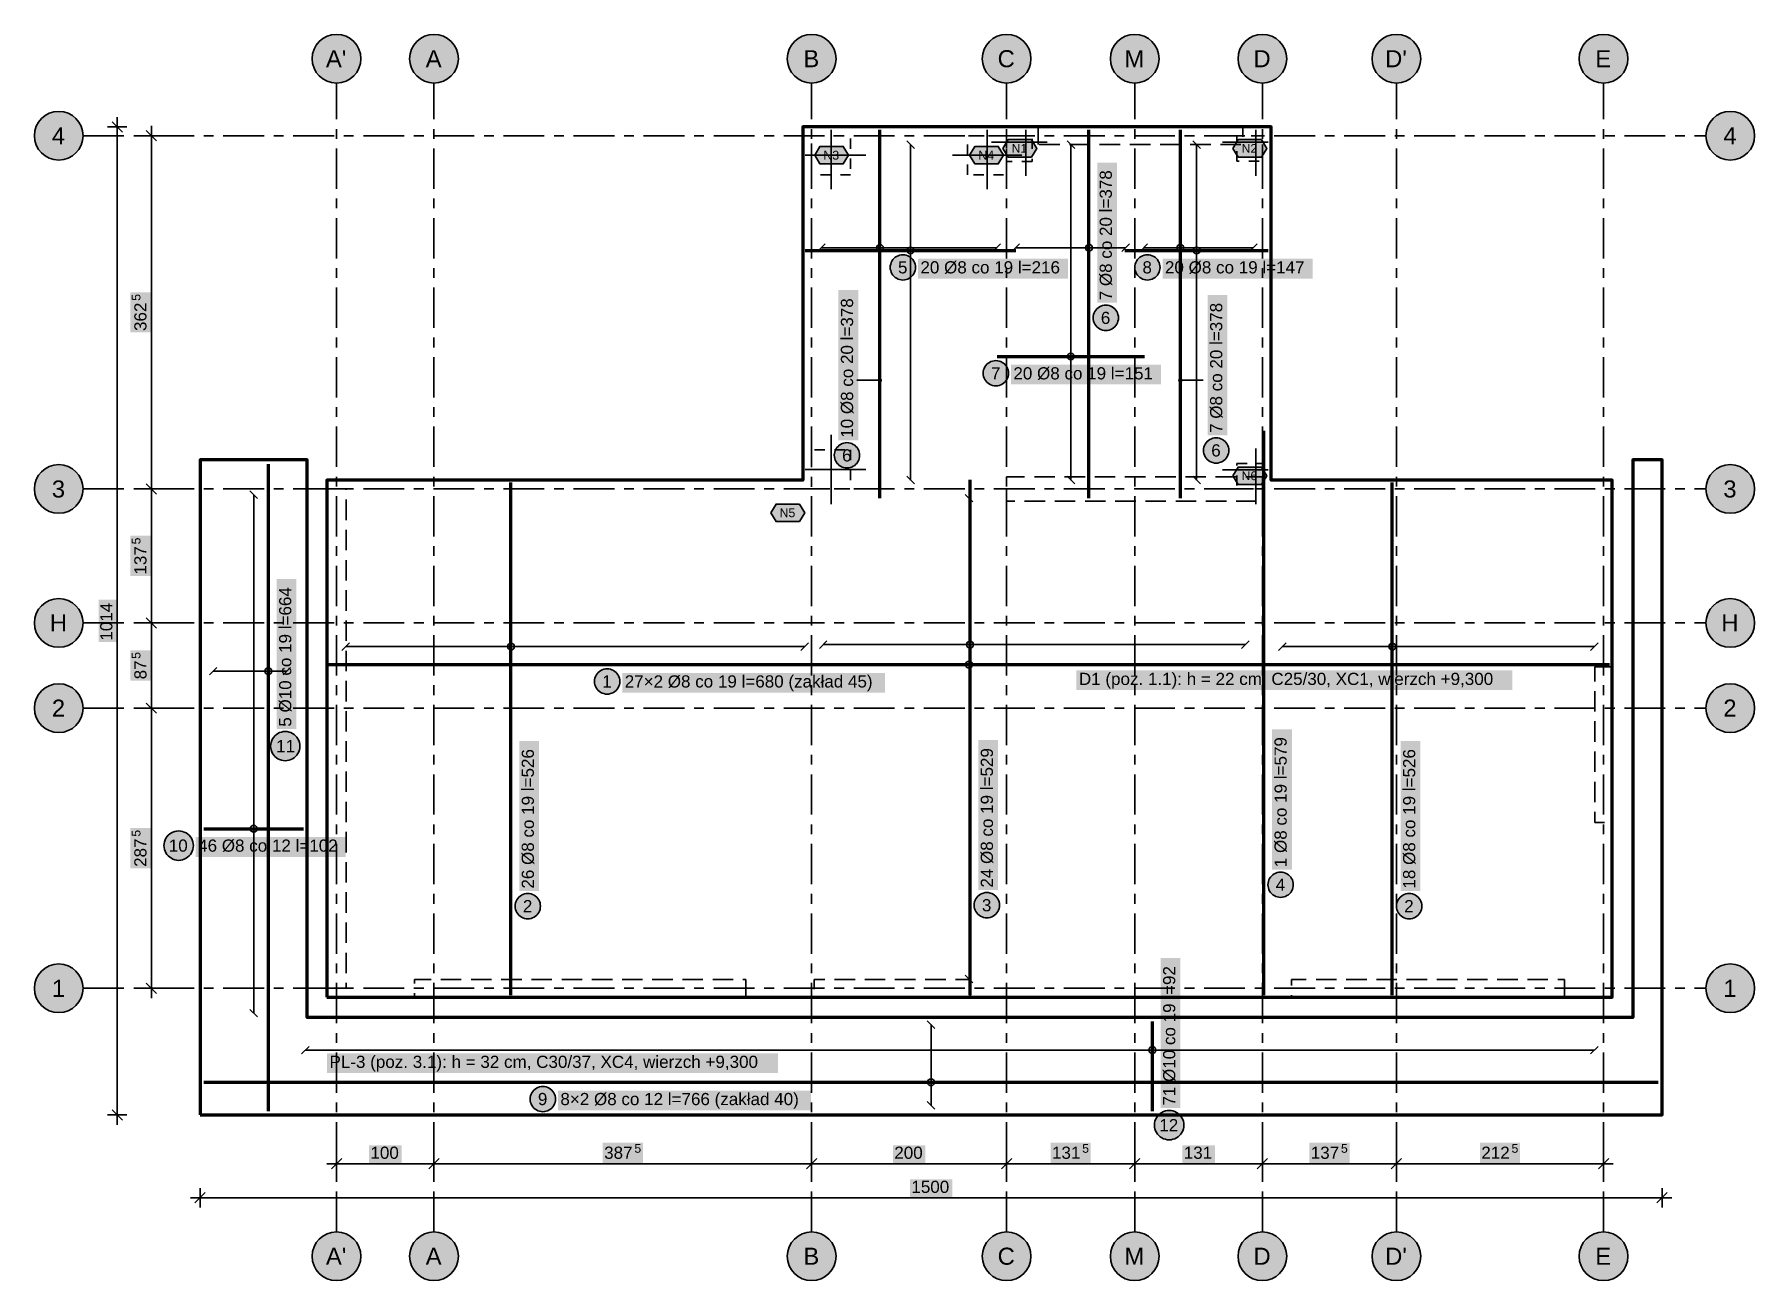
# Model space of a CAD drawing. Header units: metres. Extents: x -4.1 to 13.6, y -3 to 9.8.
import ezdxf

# ---------------------------------------------------------------- set-up
doc = ezdxf.new("R2010")
doc.units = ezdxf.units.M
for name, pattern in [('KRESKOWA', [5.25, 4.2, -1.05]), ('KRESKOWA_DROBNA', [3.15, 2.1, -1.05]), ('PUNKTOWA', [10.5, 8.4, -1.05, 0, -1.05])]:
    doc.linetypes.add(name, pattern=pattern)
for name, color, linetype, lineweight in [('A-MASKA', 7, 'Continuous', 18), ('A-OPISY', 2, 'Continuous', 25), ('K-KONSTR', 7, 'Continuous', 50), ('K-OSIE', 1, 'PUNKTOWA', 25), ('K-WYMIARY', 1, 'Continuous', 25), ('K-ZBROJENIE', 1, 'Continuous', 100), ('K-ZBROJENIE-OPIS', 2, 'Continuous', 25)]:
    doc.layers.add(name, color=color, linetype=linetype, lineweight=lineweight)
doc.styles.add('PL_ARIAL', font='arial.ttf')

msp = doc.modelspace()

# ---------------------------------------------------------------- texts
at = {"layer": 'A-OPISY', "style": 'PL_ARIAL'}
for s, p in [('D1 (poz. 1.1): h = 22 cm, C25/30, XC1, wierzch +9,300', (6.617, 3.113)), ('PL-3 (poz. 3.1): h = 32 cm, C30/37, XC4, wierzch +9,300', (-1.072, -0.817))]:
    msp.add_text(s, height=0.125, dxfattribs=at).set_placement(p)
at = {"layer": 'K-OSIE', "style": 'PL_ARIAL'}
for s, p in [("A'", (-1.109, 9.453)), ('A', (-0.085, 9.453)), ('B', (3.79, 9.453)), ('C', (5.783, 9.453)), ('M', (7.084, 9.453)), ('D', (8.408, 9.453)), ("D'", (9.759, 9.453)), ('E', (11.915, 9.453)), ('4', (-3.921, 8.662)), ('4', (13.229, 8.662)), ('3', (-3.921, 5.037)), ('3', (13.229, 5.037)), ('H', (-3.942, 3.663)), ('H', (13.208, 3.663)), ('2', (-3.921, 2.788)), ('2', (13.229, 2.788)), ('1', (-3.921, -0.088)), ('1', (13.229, -0.088)), ("A'", (-1.109, -2.837)), ('A', (-0.085, -2.837)), ('B', (3.79, -2.837)), ('C', (5.783, -2.837)), ('M', (7.084, -2.837)), ('D', (8.408, -2.837)), ("D'", (9.759, -2.837)), ('E', (11.915, -2.837))]:
    msp.add_text(s, height=0.175, dxfattribs=at).set_placement(p)
at = {"layer": 'K-WYMIARY', "style": 'PL_ARIAL'}
for s, height, p in [('5', 0.09, (-3.012, 7.056)), ('362', 0.125, (-2.95, 6.746)), ('5', 0.09, (-3.012, 4.556)), ('137', 0.125, (-2.95, 4.246)), ('1014', 0.125, (-3.3, 3.568)), ('5', 0.09, (-3.012, 3.381)), ('87', 0.125, (-2.95, 3.171)), ('5', 0.09, (-3.012, 1.556)), ('287', 0.125, (-2.95, 1.246))]:
    msp.add_text(s, height=height, rotation=90, dxfattribs=at).set_placement(p)
for s, height, p in [('100', 0.125, (-0.652, -1.75)), ('387', 0.125, (1.746, -1.75)), ('5', 0.09, (2.056, -1.688)), ('200', 0.125, (4.723, -1.75)), ('131', 0.125, (6.341, -1.75)), ('5', 0.09, (6.651, -1.688)), ('131', 0.125, (7.693, -1.75)), ('137', 0.125, (8.996, -1.75)), ('5', 0.09, (9.306, -1.688)), ('212', 0.125, (10.746, -1.75)), ('5', 0.09, (11.056, -1.688)), ('1500', 0.125, (4.898, -2.1))]:
    msp.add_text(s, height=height, dxfattribs=at).set_placement(p)
at = {"layer": 'K-ZBROJENIE-OPIS', "style": 'PL_ARIAL'}
for s, height, p in [('N1', 0.09, (5.926, 8.575)), ('N2', 0.09, (8.286, 8.575)), ('N3', 0.09, (3.996, 8.505)), ('N4', 0.09, (5.586, 8.505)), ('5', 0.125, (4.761, 7.337)), ('20 Ø8 co 19 l=216', 0.125, (4.991, 7.337)), ('8', 0.125, (7.269, 7.337)), ('20 Ø8 co 19 l=147', 0.125, (7.5, 7.337)), ('6', 0.125, (6.842, 6.818)), ('7', 0.125, (5.715, 6.249)), ('20 Ø8 co 19 l=151', 0.125, (5.945, 6.249)), ('6', 0.125, (4.187, 5.407)), ('6', 0.125, (7.975, 5.458)), ('N6', 0.09, (8.286, 5.215)), ('N5', 0.09, (3.546, 4.835)), ('1', 0.125, (1.726, 3.087)), ('27×2 Ø8 co 19 l=680 (zakład 45)', 0.125, (1.957, 3.087)), ('11', 0.125, (-1.62, 2.423)), ('10', 0.125, (-2.721, 1.402)), ('46 Ø8 co 12 l=102', 0.125, (-2.42, 1.402)), ('4', 0.125, (8.636, 1.001)), ('2', 0.125, (0.912, 0.781)), ('3', 0.125, (5.622, 0.79)), ('2', 0.125, (9.955, 0.781)), ('9', 0.125, (1.066, -1.199)), ('8×2 Ø8 co 12 l=766 (zakład 40)', 0.125, (1.297, -1.199)), ('12', 0.125, (7.442, -1.467))]:
    msp.add_text(s, height=height, dxfattribs=at).set_placement(p)
for s, p in [('7 Ø8 co 20 l=378', (6.955, 7.061)), ('10 Ø8 co 20 l=378', (4.3, 5.65)), ('7 Ø8 co 20 l=378', (8.088, 5.7)), ('5 Ø10 co 19 l=664', (-1.464, 2.685)), ('1 Ø8 co 19 l=579', (8.749, 1.243)), ('26 Ø8 co 19 l=526', (1.025, 1.023)), ('24 Ø8 co 19 l=529', (5.735, 1.033)), ('18 Ø8 co 19 l=526', (10.068, 1.023)), ('71 Ø10 co 19 l=92', (7.606, -1.204))]:
    msp.add_text(s, height=0.125, rotation=90, dxfattribs=at).set_placement(p)

# ---------------------------------------------------------------- hatches: boundary and pattern name
at = {"layer": 'A-MASKA', "true_color": 0xffffff}
for points in [[(7.008, 7.036), (7.008, 8.475), (6.805, 8.475), (6.805, 7.036)], [(4.966, 7.284), (6.506, 7.284), (6.506, 7.487), (4.966, 7.487)], [(7.475, 7.284), (9.015, 7.284), (9.015, 7.487), (7.475, 7.487)], [(-2.907, 6.731), (-2.907, 7.144), (-3.117, 7.144), (-3.117, 6.731)], [(4.353, 5.625), (4.353, 7.165), (4.15, 7.165), (4.15, 5.625)], [(8.14, 5.675), (8.14, 7.114), (7.938, 7.114), (7.938, 5.675)], [(5.92, 6.197), (7.46, 6.197), (7.46, 6.399), (5.92, 6.399)], [(-2.907, 4.231), (-2.907, 4.644), (-3.117, 4.644), (-3.117, 4.231)], [(-1.411, 2.66), (-1.411, 4.2), (-1.614, 4.2), (-1.614, 2.66)], [(-3.257, 3.553), (-3.257, 3.987), (-3.44, 3.987), (-3.44, 3.553)], [(-2.907, 3.156), (-2.907, 3.469), (-3.117, 3.469), (-3.117, 3.156)], [(1.932, 3.034), (4.628, 3.034), (4.628, 3.237), (1.932, 3.237)], [(6.592, 3.06), (11.065, 3.06), (11.065, 3.263), (6.592, 3.263)], [(8.802, 1.218), (8.802, 2.657), (8.599, 2.657), (8.599, 1.218)], [(1.077, 0.998), (1.077, 2.538), (0.875, 2.538), (0.875, 0.998)], [(5.788, 1.008), (5.788, 2.548), (5.585, 2.548), (5.585, 1.008)], [(10.121, 0.998), (10.121, 2.538), (9.918, 2.538), (9.918, 0.998)], [(-2.907, 1.231), (-2.907, 1.644), (-3.117, 1.644), (-3.117, 1.231)], [(-2.445, 1.349), (-0.905, 1.349), (-0.905, 1.552), (-2.445, 1.552)], [(7.658, -1.229), (7.658, 0.311), (7.456, 0.311), (7.456, -1.229)], [(-1.097, -0.87), (3.528, -0.87), (3.528, -0.667), (-1.097, -0.667)], [(1.272, -1.252), (3.867, -1.252), (3.867, -1.049), (1.272, -1.049)], [(1.731, -1.792), (2.144, -1.792), (2.144, -1.583), (1.731, -1.583)], [(6.326, -1.792), (6.739, -1.792), (6.739, -1.583), (6.326, -1.583)], [(8.981, -1.792), (9.394, -1.792), (9.394, -1.583), (8.981, -1.583)], [(10.731, -1.792), (11.144, -1.792), (11.144, -1.583), (10.731, -1.583)], [(-0.667, -1.792), (-0.333, -1.792), (-0.333, -1.61), (-0.667, -1.61)], [(4.708, -1.792), (5.042, -1.792), (5.042, -1.61), (4.708, -1.61)], [(7.678, -1.792), (8.012, -1.792), (8.012, -1.61), (7.678, -1.61)], [(4.883, -2.143), (5.317, -2.143), (5.317, -1.96), (4.883, -1.96)]]:
    msp.add_hatch(color=7, dxfattribs=at).paths.add_polyline_path(points)
at = {"layer": 'K-OSIE', "true_color": 0xffffff}
for points in [[(-0.75, 9.54), (-0.752, 9.573), (-0.759, 9.605), (-0.769, 9.636), (-0.783, 9.665), (-0.802, 9.692), (-0.823, 9.717), (-0.848, 9.738), (-0.875, 9.757), (-0.904, 9.771), (-0.935, 9.781), (-0.967, 9.788), (-1, 9.79), (-1.033, 9.788), (-1.065, 9.781), (-1.096, 9.771), (-1.125, 9.757), (-1.152, 9.738), (-1.177, 9.717), (-1.198, 9.692), (-1.217, 9.665), (-1.231, 9.636), (-1.241, 9.605), (-1.248, 9.573), (-1.25, 9.54), (-1.248, 9.507), (-1.241, 9.475), (-1.231, 9.444), (-1.217, 9.415), (-1.198, 9.388), (-1.177, 9.363), (-1.152, 9.342), (-1.125, 9.323), (-1.096, 9.309), (-1.065, 9.299), (-1.033, 9.292), (-1, 9.29), (-0.967, 9.292), (-0.935, 9.299), (-0.904, 9.309), (-0.875, 9.323), (-0.848, 9.342), (-0.823, 9.363), (-0.802, 9.388), (-0.783, 9.415), (-0.769, 9.444), (-0.759, 9.475), (-0.752, 9.507)], [(0.25, 9.54), (0.248, 9.573), (0.241, 9.605), (0.231, 9.636), (0.217, 9.665), (0.198, 9.692), (0.177, 9.717), (0.152, 9.738), (0.125, 9.757), (0.096, 9.771), (0.065, 9.781), (0.033, 9.788), (0, 9.79), (-0.033, 9.788), (-0.065, 9.781), (-0.096, 9.771), (-0.125, 9.757), (-0.152, 9.738), (-0.177, 9.717), (-0.198, 9.692), (-0.217, 9.665), (-0.231, 9.636), (-0.241, 9.605), (-0.248, 9.573), (-0.25, 9.54), (-0.248, 9.507), (-0.241, 9.475), (-0.231, 9.444), (-0.217, 9.415), (-0.198, 9.388), (-0.177, 9.363), (-0.152, 9.342), (-0.125, 9.323), (-0.096, 9.309), (-0.065, 9.299), (-0.033, 9.292), (0, 9.29), (0.033, 9.292), (0.065, 9.299), (0.096, 9.309), (0.125, 9.323), (0.152, 9.342), (0.177, 9.363), (0.198, 9.388), (0.217, 9.415), (0.231, 9.444), (0.241, 9.475), (0.248, 9.507)], [(4.125, 9.54), (4.123, 9.573), (4.116, 9.605), (4.106, 9.636), (4.092, 9.665), (4.073, 9.692), (4.052, 9.717), (4.027, 9.738), (4, 9.757), (3.971, 9.771), (3.94, 9.781), (3.908, 9.788), (3.875, 9.79), (3.842, 9.788), (3.81, 9.781), (3.779, 9.771), (3.75, 9.757), (3.723, 9.738), (3.698, 9.717), (3.677, 9.692), (3.658, 9.665), (3.644, 9.636), (3.634, 9.605), (3.627, 9.573), (3.625, 9.54), (3.627, 9.507), (3.634, 9.475), (3.644, 9.444), (3.658, 9.415), (3.677, 9.388), (3.698, 9.363), (3.723, 9.342), (3.75, 9.323), (3.779, 9.309), (3.81, 9.299), (3.842, 9.292), (3.875, 9.29), (3.908, 9.292), (3.94, 9.299), (3.971, 9.309), (4, 9.323), (4.027, 9.342), (4.052, 9.363), (4.073, 9.388), (4.092, 9.415), (4.106, 9.444), (4.116, 9.475), (4.123, 9.507)], [(6.125, 9.54), (6.123, 9.573), (6.116, 9.605), (6.106, 9.636), (6.092, 9.665), (6.073, 9.692), (6.052, 9.717), (6.027, 9.738), (6, 9.757), (5.971, 9.771), (5.94, 9.781), (5.908, 9.788), (5.875, 9.79), (5.842, 9.788), (5.81, 9.781), (5.779, 9.771), (5.75, 9.757), (5.723, 9.738), (5.698, 9.717), (5.677, 9.692), (5.658, 9.665), (5.644, 9.636), (5.634, 9.605), (5.627, 9.573), (5.625, 9.54), (5.627, 9.507), (5.634, 9.475), (5.644, 9.444), (5.658, 9.415), (5.677, 9.388), (5.698, 9.363), (5.723, 9.342), (5.75, 9.323), (5.779, 9.309), (5.81, 9.299), (5.842, 9.292), (5.875, 9.29), (5.908, 9.292), (5.94, 9.299), (5.971, 9.309), (6, 9.323), (6.027, 9.342), (6.052, 9.363), (6.073, 9.388), (6.092, 9.415), (6.106, 9.444), (6.116, 9.475), (6.123, 9.507)], [(7.44, 9.54), (7.438, 9.573), (7.431, 9.605), (7.421, 9.636), (7.407, 9.665), (7.388, 9.692), (7.367, 9.717), (7.342, 9.738), (7.315, 9.757), (7.286, 9.771), (7.255, 9.781), (7.223, 9.788), (7.19, 9.79), (7.157, 9.788), (7.125, 9.781), (7.094, 9.771), (7.065, 9.757), (7.038, 9.738), (7.013, 9.717), (6.992, 9.692), (6.973, 9.665), (6.959, 9.636), (6.949, 9.605), (6.942, 9.573), (6.94, 9.54), (6.942, 9.507), (6.949, 9.475), (6.959, 9.444), (6.973, 9.415), (6.992, 9.388), (7.013, 9.363), (7.038, 9.342), (7.065, 9.323), (7.094, 9.309), (7.125, 9.299), (7.157, 9.292), (7.19, 9.29), (7.223, 9.292), (7.255, 9.299), (7.286, 9.309), (7.315, 9.323), (7.342, 9.342), (7.367, 9.363), (7.388, 9.388), (7.407, 9.415), (7.421, 9.444), (7.431, 9.475), (7.438, 9.507)], [(8.75, 9.54), (8.748, 9.573), (8.741, 9.605), (8.731, 9.636), (8.717, 9.665), (8.698, 9.692), (8.677, 9.717), (8.652, 9.738), (8.625, 9.757), (8.596, 9.771), (8.565, 9.781), (8.533, 9.788), (8.5, 9.79), (8.467, 9.788), (8.435, 9.781), (8.404, 9.771), (8.375, 9.757), (8.348, 9.738), (8.323, 9.717), (8.302, 9.692), (8.283, 9.665), (8.269, 9.636), (8.259, 9.605), (8.252, 9.573), (8.25, 9.54), (8.252, 9.507), (8.259, 9.475), (8.269, 9.444), (8.283, 9.415), (8.302, 9.388), (8.323, 9.363), (8.348, 9.342), (8.375, 9.323), (8.404, 9.309), (8.435, 9.299), (8.467, 9.292), (8.5, 9.29), (8.533, 9.292), (8.565, 9.299), (8.596, 9.309), (8.625, 9.323), (8.652, 9.342), (8.677, 9.363), (8.698, 9.388), (8.717, 9.415), (8.731, 9.444), (8.741, 9.475), (8.748, 9.507)], [(10.125, 9.54), (10.123, 9.573), (10.116, 9.605), (10.106, 9.636), (10.092, 9.665), (10.073, 9.692), (10.052, 9.717), (10.027, 9.738), (10, 9.757), (9.971, 9.771), (9.94, 9.781), (9.908, 9.788), (9.875, 9.79), (9.842, 9.788), (9.81, 9.781), (9.779, 9.771), (9.75, 9.757), (9.723, 9.738), (9.698, 9.717), (9.677, 9.692), (9.658, 9.665), (9.644, 9.636), (9.634, 9.605), (9.627, 9.573), (9.625, 9.54), (9.627, 9.507), (9.634, 9.475), (9.644, 9.444), (9.658, 9.415), (9.677, 9.388), (9.698, 9.363), (9.723, 9.342), (9.75, 9.323), (9.779, 9.309), (9.81, 9.299), (9.842, 9.292), (9.875, 9.29), (9.908, 9.292), (9.94, 9.299), (9.971, 9.309), (10, 9.323), (10.027, 9.342), (10.052, 9.363), (10.073, 9.388), (10.092, 9.415), (10.106, 9.444), (10.116, 9.475), (10.123, 9.507)], [(12.25, 9.54), (12.248, 9.573), (12.241, 9.605), (12.231, 9.636), (12.217, 9.665), (12.198, 9.692), (12.177, 9.717), (12.152, 9.738), (12.125, 9.757), (12.096, 9.771), (12.065, 9.781), (12.033, 9.788), (12, 9.79), (11.967, 9.788), (11.935, 9.781), (11.904, 9.771), (11.875, 9.757), (11.848, 9.738), (11.823, 9.717), (11.802, 9.692), (11.783, 9.665), (11.769, 9.636), (11.759, 9.605), (11.752, 9.573), (11.75, 9.54), (11.752, 9.507), (11.759, 9.475), (11.769, 9.444), (11.783, 9.415), (11.802, 9.388), (11.823, 9.363), (11.848, 9.342), (11.875, 9.323), (11.904, 9.309), (11.935, 9.299), (11.967, 9.292), (12, 9.29), (12.033, 9.292), (12.065, 9.299), (12.096, 9.309), (12.125, 9.323), (12.152, 9.342), (12.177, 9.363), (12.198, 9.388), (12.217, 9.415), (12.231, 9.444), (12.241, 9.475), (12.248, 9.507)], [(-3.6, 8.75), (-3.602, 8.783), (-3.609, 8.815), (-3.619, 8.846), (-3.633, 8.875), (-3.652, 8.902), (-3.673, 8.927), (-3.698, 8.948), (-3.725, 8.967), (-3.754, 8.981), (-3.785, 8.991), (-3.817, 8.998), (-3.85, 9), (-3.883, 8.998), (-3.915, 8.991), (-3.946, 8.981), (-3.975, 8.967), (-4.002, 8.948), (-4.027, 8.927), (-4.048, 8.902), (-4.067, 8.875), (-4.081, 8.846), (-4.091, 8.815), (-4.098, 8.783), (-4.1, 8.75), (-4.098, 8.717), (-4.091, 8.685), (-4.081, 8.654), (-4.067, 8.625), (-4.048, 8.598), (-4.027, 8.573), (-4.002, 8.552), (-3.975, 8.533), (-3.946, 8.519), (-3.915, 8.509), (-3.883, 8.502), (-3.85, 8.5), (-3.817, 8.502), (-3.785, 8.509), (-3.754, 8.519), (-3.725, 8.533), (-3.698, 8.552), (-3.673, 8.573), (-3.652, 8.598), (-3.633, 8.625), (-3.619, 8.654), (-3.609, 8.685), (-3.602, 8.717)], [(13.55, 8.75), (13.548, 8.783), (13.541, 8.815), (13.531, 8.846), (13.517, 8.875), (13.498, 8.902), (13.477, 8.927), (13.452, 8.948), (13.425, 8.967), (13.396, 8.981), (13.365, 8.991), (13.333, 8.998), (13.3, 9), (13.267, 8.998), (13.235, 8.991), (13.204, 8.981), (13.175, 8.967), (13.148, 8.948), (13.123, 8.927), (13.102, 8.902), (13.083, 8.875), (13.069, 8.846), (13.059, 8.815), (13.052, 8.783), (13.05, 8.75), (13.052, 8.717), (13.059, 8.685), (13.069, 8.654), (13.083, 8.625), (13.102, 8.598), (13.123, 8.573), (13.148, 8.552), (13.175, 8.533), (13.204, 8.519), (13.235, 8.509), (13.267, 8.502), (13.3, 8.5), (13.333, 8.502), (13.365, 8.509), (13.396, 8.519), (13.425, 8.533), (13.452, 8.552), (13.477, 8.573), (13.498, 8.598), (13.517, 8.625), (13.531, 8.654), (13.541, 8.685), (13.548, 8.717)], [(-3.6, 5.125), (-3.602, 5.158), (-3.609, 5.19), (-3.619, 5.221), (-3.633, 5.25), (-3.652, 5.277), (-3.673, 5.302), (-3.698, 5.323), (-3.725, 5.342), (-3.754, 5.356), (-3.785, 5.366), (-3.817, 5.373), (-3.85, 5.375), (-3.883, 5.373), (-3.915, 5.366), (-3.946, 5.356), (-3.975, 5.342), (-4.002, 5.323), (-4.027, 5.302), (-4.048, 5.277), (-4.067, 5.25), (-4.081, 5.221), (-4.091, 5.19), (-4.098, 5.158), (-4.1, 5.125), (-4.098, 5.092), (-4.091, 5.06), (-4.081, 5.029), (-4.067, 5), (-4.048, 4.973), (-4.027, 4.948), (-4.002, 4.927), (-3.975, 4.908), (-3.946, 4.894), (-3.915, 4.884), (-3.883, 4.877), (-3.85, 4.875), (-3.817, 4.877), (-3.785, 4.884), (-3.754, 4.894), (-3.725, 4.908), (-3.698, 4.927), (-3.673, 4.948), (-3.652, 4.973), (-3.633, 5), (-3.619, 5.029), (-3.609, 5.06), (-3.602, 5.092)], [(13.55, 5.125), (13.548, 5.158), (13.541, 5.19), (13.531, 5.221), (13.517, 5.25), (13.498, 5.277), (13.477, 5.302), (13.452, 5.323), (13.425, 5.342), (13.396, 5.356), (13.365, 5.366), (13.333, 5.373), (13.3, 5.375), (13.267, 5.373), (13.235, 5.366), (13.204, 5.356), (13.175, 5.342), (13.148, 5.323), (13.123, 5.302), (13.102, 5.277), (13.083, 5.25), (13.069, 5.221), (13.059, 5.19), (13.052, 5.158), (13.05, 5.125), (13.052, 5.092), (13.059, 5.06), (13.069, 5.029), (13.083, 5), (13.102, 4.973), (13.123, 4.948), (13.148, 4.927), (13.175, 4.908), (13.204, 4.894), (13.235, 4.884), (13.267, 4.877), (13.3, 4.875), (13.333, 4.877), (13.365, 4.884), (13.396, 4.894), (13.425, 4.908), (13.452, 4.927), (13.477, 4.948), (13.498, 4.973), (13.517, 5), (13.531, 5.029), (13.541, 5.06), (13.548, 5.092)], [(-3.6, 3.75), (-3.602, 3.783), (-3.609, 3.815), (-3.619, 3.846), (-3.633, 3.875), (-3.652, 3.902), (-3.673, 3.927), (-3.698, 3.948), (-3.725, 3.967), (-3.754, 3.981), (-3.785, 3.991), (-3.817, 3.998), (-3.85, 4), (-3.883, 3.998), (-3.915, 3.991), (-3.946, 3.981), (-3.975, 3.967), (-4.002, 3.948), (-4.027, 3.927), (-4.048, 3.902), (-4.067, 3.875), (-4.081, 3.846), (-4.091, 3.815), (-4.098, 3.783), (-4.1, 3.75), (-4.098, 3.717), (-4.091, 3.685), (-4.081, 3.654), (-4.067, 3.625), (-4.048, 3.598), (-4.027, 3.573), (-4.002, 3.552), (-3.975, 3.533), (-3.946, 3.519), (-3.915, 3.509), (-3.883, 3.502), (-3.85, 3.5), (-3.817, 3.502), (-3.785, 3.509), (-3.754, 3.519), (-3.725, 3.533), (-3.698, 3.552), (-3.673, 3.573), (-3.652, 3.598), (-3.633, 3.625), (-3.619, 3.654), (-3.609, 3.685), (-3.602, 3.717)], [(13.55, 3.75), (13.548, 3.783), (13.541, 3.815), (13.531, 3.846), (13.517, 3.875), (13.498, 3.902), (13.477, 3.927), (13.452, 3.948), (13.425, 3.967), (13.396, 3.981), (13.365, 3.991), (13.333, 3.998), (13.3, 4), (13.267, 3.998), (13.235, 3.991), (13.204, 3.981), (13.175, 3.967), (13.148, 3.948), (13.123, 3.927), (13.102, 3.902), (13.083, 3.875), (13.069, 3.846), (13.059, 3.815), (13.052, 3.783), (13.05, 3.75), (13.052, 3.717), (13.059, 3.685), (13.069, 3.654), (13.083, 3.625), (13.102, 3.598), (13.123, 3.573), (13.148, 3.552), (13.175, 3.533), (13.204, 3.519), (13.235, 3.509), (13.267, 3.502), (13.3, 3.5), (13.333, 3.502), (13.365, 3.509), (13.396, 3.519), (13.425, 3.533), (13.452, 3.552), (13.477, 3.573), (13.498, 3.598), (13.517, 3.625), (13.531, 3.654), (13.541, 3.685), (13.548, 3.717)], [(-3.6, 2.875), (-3.602, 2.908), (-3.609, 2.94), (-3.619, 2.971), (-3.633, 3), (-3.652, 3.027), (-3.673, 3.052), (-3.698, 3.073), (-3.725, 3.092), (-3.754, 3.106), (-3.785, 3.116), (-3.817, 3.123), (-3.85, 3.125), (-3.883, 3.123), (-3.915, 3.116), (-3.946, 3.106), (-3.975, 3.092), (-4.002, 3.073), (-4.027, 3.052), (-4.048, 3.027), (-4.067, 3), (-4.081, 2.971), (-4.091, 2.94), (-4.098, 2.908), (-4.1, 2.875), (-4.098, 2.842), (-4.091, 2.81), (-4.081, 2.779), (-4.067, 2.75), (-4.048, 2.723), (-4.027, 2.698), (-4.002, 2.677), (-3.975, 2.658), (-3.946, 2.644), (-3.915, 2.634), (-3.883, 2.627), (-3.85, 2.625), (-3.817, 2.627), (-3.785, 2.634), (-3.754, 2.644), (-3.725, 2.658), (-3.698, 2.677), (-3.673, 2.698), (-3.652, 2.723), (-3.633, 2.75), (-3.619, 2.779), (-3.609, 2.81), (-3.602, 2.842)], [(13.55, 2.875), (13.548, 2.908), (13.541, 2.94), (13.531, 2.971), (13.517, 3), (13.498, 3.027), (13.477, 3.052), (13.452, 3.073), (13.425, 3.092), (13.396, 3.106), (13.365, 3.116), (13.333, 3.123), (13.3, 3.125), (13.267, 3.123), (13.235, 3.116), (13.204, 3.106), (13.175, 3.092), (13.148, 3.073), (13.123, 3.052), (13.102, 3.027), (13.083, 3), (13.069, 2.971), (13.059, 2.94), (13.052, 2.908), (13.05, 2.875), (13.052, 2.842), (13.059, 2.81), (13.069, 2.779), (13.083, 2.75), (13.102, 2.723), (13.123, 2.698), (13.148, 2.677), (13.175, 2.658), (13.204, 2.644), (13.235, 2.634), (13.267, 2.627), (13.3, 2.625), (13.333, 2.627), (13.365, 2.634), (13.396, 2.644), (13.425, 2.658), (13.452, 2.677), (13.477, 2.698), (13.498, 2.723), (13.517, 2.75), (13.531, 2.779), (13.541, 2.81), (13.548, 2.842)], [(-3.6, 0), (-3.602, 0.033), (-3.609, 0.065), (-3.619, 0.096), (-3.633, 0.125), (-3.652, 0.152), (-3.673, 0.177), (-3.698, 0.198), (-3.725, 0.217), (-3.754, 0.231), (-3.785, 0.241), (-3.817, 0.248), (-3.85, 0.25), (-3.883, 0.248), (-3.915, 0.241), (-3.946, 0.231), (-3.975, 0.217), (-4.002, 0.198), (-4.027, 0.177), (-4.048, 0.152), (-4.067, 0.125), (-4.081, 0.096), (-4.091, 0.065), (-4.098, 0.033), (-4.1, 0), (-4.098, -0.033), (-4.091, -0.065), (-4.081, -0.096), (-4.067, -0.125), (-4.048, -0.152), (-4.027, -0.177), (-4.002, -0.198), (-3.975, -0.217), (-3.946, -0.231), (-3.915, -0.241), (-3.883, -0.248), (-3.85, -0.25), (-3.817, -0.248), (-3.785, -0.241), (-3.754, -0.231), (-3.725, -0.217), (-3.698, -0.198), (-3.673, -0.177), (-3.652, -0.152), (-3.633, -0.125), (-3.619, -0.096), (-3.609, -0.065), (-3.602, -0.033)], [(13.55, 0), (13.548, 0.033), (13.541, 0.065), (13.531, 0.096), (13.517, 0.125), (13.498, 0.152), (13.477, 0.177), (13.452, 0.198), (13.425, 0.217), (13.396, 0.231), (13.365, 0.241), (13.333, 0.248), (13.3, 0.25), (13.267, 0.248), (13.235, 0.241), (13.204, 0.231), (13.175, 0.217), (13.148, 0.198), (13.123, 0.177), (13.102, 0.152), (13.083, 0.125), (13.069, 0.096), (13.059, 0.065), (13.052, 0.033), (13.05, 0), (13.052, -0.033), (13.059, -0.065), (13.069, -0.096), (13.083, -0.125), (13.102, -0.152), (13.123, -0.177), (13.148, -0.198), (13.175, -0.217), (13.204, -0.231), (13.235, -0.241), (13.267, -0.248), (13.3, -0.25), (13.333, -0.248), (13.365, -0.241), (13.396, -0.231), (13.425, -0.217), (13.452, -0.198), (13.477, -0.177), (13.498, -0.152), (13.517, -0.125), (13.531, -0.096), (13.541, -0.065), (13.548, -0.033)], [(-0.75, -2.75), (-0.752, -2.717), (-0.759, -2.685), (-0.769, -2.654), (-0.783, -2.625), (-0.802, -2.598), (-0.823, -2.573), (-0.848, -2.552), (-0.875, -2.533), (-0.904, -2.519), (-0.935, -2.509), (-0.967, -2.502), (-1, -2.5), (-1.033, -2.502), (-1.065, -2.509), (-1.096, -2.519), (-1.125, -2.533), (-1.152, -2.552), (-1.177, -2.573), (-1.198, -2.598), (-1.217, -2.625), (-1.231, -2.654), (-1.241, -2.685), (-1.248, -2.717), (-1.25, -2.75), (-1.248, -2.783), (-1.241, -2.815), (-1.231, -2.846), (-1.217, -2.875), (-1.198, -2.902), (-1.177, -2.927), (-1.152, -2.948), (-1.125, -2.967), (-1.096, -2.981), (-1.065, -2.991), (-1.033, -2.998), (-1, -3), (-0.967, -2.998), (-0.935, -2.991), (-0.904, -2.981), (-0.875, -2.967), (-0.848, -2.948), (-0.823, -2.927), (-0.802, -2.902), (-0.783, -2.875), (-0.769, -2.846), (-0.759, -2.815), (-0.752, -2.783)], [(0.25, -2.75), (0.248, -2.717), (0.241, -2.685), (0.231, -2.654), (0.217, -2.625), (0.198, -2.598), (0.177, -2.573), (0.152, -2.552), (0.125, -2.533), (0.096, -2.519), (0.065, -2.509), (0.033, -2.502), (0, -2.5), (-0.033, -2.502), (-0.065, -2.509), (-0.096, -2.519), (-0.125, -2.533), (-0.152, -2.552), (-0.177, -2.573), (-0.198, -2.598), (-0.217, -2.625), (-0.231, -2.654), (-0.241, -2.685), (-0.248, -2.717), (-0.25, -2.75), (-0.248, -2.783), (-0.241, -2.815), (-0.231, -2.846), (-0.217, -2.875), (-0.198, -2.902), (-0.177, -2.927), (-0.152, -2.948), (-0.125, -2.967), (-0.096, -2.981), (-0.065, -2.991), (-0.033, -2.998), (0, -3), (0.033, -2.998), (0.065, -2.991), (0.096, -2.981), (0.125, -2.967), (0.152, -2.948), (0.177, -2.927), (0.198, -2.902), (0.217, -2.875), (0.231, -2.846), (0.241, -2.815), (0.248, -2.783)], [(4.125, -2.75), (4.123, -2.717), (4.116, -2.685), (4.106, -2.654), (4.092, -2.625), (4.073, -2.598), (4.052, -2.573), (4.027, -2.552), (4, -2.533), (3.971, -2.519), (3.94, -2.509), (3.908, -2.502), (3.875, -2.5), (3.842, -2.502), (3.81, -2.509), (3.779, -2.519), (3.75, -2.533), (3.723, -2.552), (3.698, -2.573), (3.677, -2.598), (3.658, -2.625), (3.644, -2.654), (3.634, -2.685), (3.627, -2.717), (3.625, -2.75), (3.627, -2.783), (3.634, -2.815), (3.644, -2.846), (3.658, -2.875), (3.677, -2.902), (3.698, -2.927), (3.723, -2.948), (3.75, -2.967), (3.779, -2.981), (3.81, -2.991), (3.842, -2.998), (3.875, -3), (3.908, -2.998), (3.94, -2.991), (3.971, -2.981), (4, -2.967), (4.027, -2.948), (4.052, -2.927), (4.073, -2.902), (4.092, -2.875), (4.106, -2.846), (4.116, -2.815), (4.123, -2.783)], [(6.125, -2.75), (6.123, -2.717), (6.116, -2.685), (6.106, -2.654), (6.092, -2.625), (6.073, -2.598), (6.052, -2.573), (6.027, -2.552), (6, -2.533), (5.971, -2.519), (5.94, -2.509), (5.908, -2.502), (5.875, -2.5), (5.842, -2.502), (5.81, -2.509), (5.779, -2.519), (5.75, -2.533), (5.723, -2.552), (5.698, -2.573), (5.677, -2.598), (5.658, -2.625), (5.644, -2.654), (5.634, -2.685), (5.627, -2.717), (5.625, -2.75), (5.627, -2.783), (5.634, -2.815), (5.644, -2.846), (5.658, -2.875), (5.677, -2.902), (5.698, -2.927), (5.723, -2.948), (5.75, -2.967), (5.779, -2.981), (5.81, -2.991), (5.842, -2.998), (5.875, -3), (5.908, -2.998), (5.94, -2.991), (5.971, -2.981), (6, -2.967), (6.027, -2.948), (6.052, -2.927), (6.073, -2.902), (6.092, -2.875), (6.106, -2.846), (6.116, -2.815), (6.123, -2.783)], [(7.44, -2.75), (7.438, -2.717), (7.431, -2.685), (7.421, -2.654), (7.407, -2.625), (7.388, -2.598), (7.367, -2.573), (7.342, -2.552), (7.315, -2.533), (7.286, -2.519), (7.255, -2.509), (7.223, -2.502), (7.19, -2.5), (7.157, -2.502), (7.125, -2.509), (7.094, -2.519), (7.065, -2.533), (7.038, -2.552), (7.013, -2.573), (6.992, -2.598), (6.973, -2.625), (6.959, -2.654), (6.949, -2.685), (6.942, -2.717), (6.94, -2.75), (6.942, -2.783), (6.949, -2.815), (6.959, -2.846), (6.973, -2.875), (6.992, -2.902), (7.013, -2.927), (7.038, -2.948), (7.065, -2.967), (7.094, -2.981), (7.125, -2.991), (7.157, -2.998), (7.19, -3), (7.223, -2.998), (7.255, -2.991), (7.286, -2.981), (7.315, -2.967), (7.342, -2.948), (7.367, -2.927), (7.388, -2.902), (7.407, -2.875), (7.421, -2.846), (7.431, -2.815), (7.438, -2.783)], [(8.75, -2.75), (8.748, -2.717), (8.741, -2.685), (8.731, -2.654), (8.717, -2.625), (8.698, -2.598), (8.677, -2.573), (8.652, -2.552), (8.625, -2.533), (8.596, -2.519), (8.565, -2.509), (8.533, -2.502), (8.5, -2.5), (8.467, -2.502), (8.435, -2.509), (8.404, -2.519), (8.375, -2.533), (8.348, -2.552), (8.323, -2.573), (8.302, -2.598), (8.283, -2.625), (8.269, -2.654), (8.259, -2.685), (8.252, -2.717), (8.25, -2.75), (8.252, -2.783), (8.259, -2.815), (8.269, -2.846), (8.283, -2.875), (8.302, -2.902), (8.323, -2.927), (8.348, -2.948), (8.375, -2.967), (8.404, -2.981), (8.435, -2.991), (8.467, -2.998), (8.5, -3), (8.533, -2.998), (8.565, -2.991), (8.596, -2.981), (8.625, -2.967), (8.652, -2.948), (8.677, -2.927), (8.698, -2.902), (8.717, -2.875), (8.731, -2.846), (8.741, -2.815), (8.748, -2.783)], [(10.125, -2.75), (10.123, -2.717), (10.116, -2.685), (10.106, -2.654), (10.092, -2.625), (10.073, -2.598), (10.052, -2.573), (10.027, -2.552), (10, -2.533), (9.971, -2.519), (9.94, -2.509), (9.908, -2.502), (9.875, -2.5), (9.842, -2.502), (9.81, -2.509), (9.779, -2.519), (9.75, -2.533), (9.723, -2.552), (9.698, -2.573), (9.677, -2.598), (9.658, -2.625), (9.644, -2.654), (9.634, -2.685), (9.627, -2.717), (9.625, -2.75), (9.627, -2.783), (9.634, -2.815), (9.644, -2.846), (9.658, -2.875), (9.677, -2.902), (9.698, -2.927), (9.723, -2.948), (9.75, -2.967), (9.779, -2.981), (9.81, -2.991), (9.842, -2.998), (9.875, -3), (9.908, -2.998), (9.94, -2.991), (9.971, -2.981), (10, -2.967), (10.027, -2.948), (10.052, -2.927), (10.073, -2.902), (10.092, -2.875), (10.106, -2.846), (10.116, -2.815), (10.123, -2.783)], [(12.25, -2.75), (12.248, -2.717), (12.241, -2.685), (12.231, -2.654), (12.217, -2.625), (12.198, -2.598), (12.177, -2.573), (12.152, -2.552), (12.125, -2.533), (12.096, -2.519), (12.065, -2.509), (12.033, -2.502), (12, -2.5), (11.967, -2.502), (11.935, -2.509), (11.904, -2.519), (11.875, -2.533), (11.848, -2.552), (11.823, -2.573), (11.802, -2.598), (11.783, -2.625), (11.769, -2.654), (11.759, -2.685), (11.752, -2.717), (11.75, -2.75), (11.752, -2.783), (11.759, -2.815), (11.769, -2.846), (11.783, -2.875), (11.802, -2.902), (11.823, -2.927), (11.848, -2.948), (11.875, -2.967), (11.904, -2.981), (11.935, -2.991), (11.967, -2.998), (12, -3), (12.033, -2.998), (12.065, -2.991), (12.096, -2.981), (12.125, -2.967), (12.152, -2.948), (12.177, -2.927), (12.198, -2.902), (12.217, -2.875), (12.231, -2.846), (12.241, -2.815), (12.248, -2.783)]]:
    msp.add_hatch(color=7, dxfattribs=at).paths.add_polyline_path(points)
at = {"layer": 'K-ZBROJENIE-OPIS', "true_color": 0xffffff}
for points in [[(5.836, 8.62), (5.89, 8.71), (6.13, 8.71), (6.184, 8.62), (6.13, 8.53), (5.89, 8.53)], [(8.196, 8.62), (8.25, 8.71), (8.49, 8.71), (8.544, 8.62), (8.49, 8.53), (8.25, 8.53)], [(3.906, 8.55), (3.96, 8.64), (4.2, 8.64), (4.254, 8.55), (4.2, 8.46), (3.96, 8.46)], [(5.496, 8.55), (5.55, 8.64), (5.79, 8.64), (5.844, 8.55), (5.79, 8.46), (5.55, 8.46)], [(4.941, 7.399), (4.94, 7.416), (4.937, 7.433), (4.931, 7.449), (4.924, 7.464), (4.914, 7.479), (4.903, 7.491), (4.89, 7.503), (4.876, 7.512), (4.861, 7.519), (4.845, 7.525), (4.828, 7.528), (4.811, 7.529), (4.794, 7.528), (4.778, 7.525), (4.761, 7.519), (4.746, 7.512), (4.732, 7.503), (4.719, 7.491), (4.708, 7.479), (4.699, 7.464), (4.691, 7.449), (4.686, 7.433), (4.682, 7.416), (4.681, 7.399), (4.682, 7.382), (4.686, 7.366), (4.691, 7.35), (4.699, 7.334), (4.708, 7.32), (4.719, 7.307), (4.732, 7.296), (4.746, 7.287), (4.761, 7.279), (4.778, 7.274), (4.794, 7.27), (4.811, 7.269), (4.828, 7.27), (4.845, 7.274), (4.861, 7.279), (4.876, 7.287), (4.89, 7.296), (4.903, 7.307), (4.914, 7.32), (4.924, 7.334), (4.931, 7.35), (4.937, 7.366), (4.94, 7.382)], [(7.45, 7.399), (7.449, 7.416), (7.445, 7.433), (7.44, 7.449), (7.432, 7.464), (7.423, 7.479), (7.412, 7.491), (7.399, 7.503), (7.385, 7.512), (7.369, 7.519), (7.353, 7.525), (7.337, 7.528), (7.32, 7.529), (7.303, 7.528), (7.286, 7.525), (7.27, 7.519), (7.255, 7.512), (7.241, 7.503), (7.228, 7.491), (7.217, 7.479), (7.207, 7.464), (7.2, 7.449), (7.194, 7.433), (7.191, 7.416), (7.19, 7.399), (7.191, 7.382), (7.194, 7.366), (7.2, 7.35), (7.207, 7.334), (7.217, 7.32), (7.228, 7.307), (7.241, 7.296), (7.255, 7.287), (7.27, 7.279), (7.286, 7.274), (7.303, 7.27), (7.32, 7.269), (7.337, 7.27), (7.353, 7.274), (7.369, 7.279), (7.385, 7.287), (7.399, 7.296), (7.412, 7.307), (7.423, 7.32), (7.432, 7.334), (7.44, 7.35), (7.445, 7.366), (7.449, 7.382)], [(7.023, 6.881), (7.022, 6.898), (7.018, 6.915), (7.013, 6.931), (7.005, 6.946), (6.996, 6.96), (6.985, 6.973), (6.972, 6.984), (6.958, 6.994), (6.943, 7.001), (6.927, 7.007), (6.91, 7.01), (6.893, 7.011), (6.876, 7.01), (6.859, 7.007), (6.843, 7.001), (6.828, 6.994), (6.814, 6.984), (6.801, 6.973), (6.79, 6.96), (6.78, 6.946), (6.773, 6.931), (6.767, 6.915), (6.764, 6.898), (6.763, 6.881), (6.764, 6.864), (6.767, 6.847), (6.773, 6.831), (6.78, 6.816), (6.79, 6.802), (6.801, 6.789), (6.814, 6.778), (6.828, 6.768), (6.843, 6.761), (6.859, 6.755), (6.876, 6.752), (6.893, 6.751), (6.91, 6.752), (6.927, 6.755), (6.943, 6.761), (6.958, 6.768), (6.972, 6.778), (6.985, 6.789), (6.996, 6.802), (7.005, 6.816), (7.013, 6.831), (7.018, 6.847), (7.022, 6.864)], [(5.895, 6.312), (5.894, 6.329), (5.891, 6.346), (5.885, 6.362), (5.878, 6.377), (5.868, 6.391), (5.857, 6.404), (5.844, 6.415), (5.83, 6.424), (5.815, 6.432), (5.799, 6.437), (5.782, 6.441), (5.765, 6.442), (5.748, 6.441), (5.731, 6.437), (5.715, 6.432), (5.7, 6.424), (5.686, 6.415), (5.673, 6.404), (5.662, 6.391), (5.652, 6.377), (5.645, 6.362), (5.639, 6.346), (5.636, 6.329), (5.635, 6.312), (5.636, 6.295), (5.639, 6.278), (5.645, 6.262), (5.652, 6.247), (5.662, 6.233), (5.673, 6.22), (5.686, 6.209), (5.7, 6.199), (5.715, 6.192), (5.731, 6.186), (5.748, 6.183), (5.765, 6.182), (5.782, 6.183), (5.799, 6.186), (5.815, 6.192), (5.83, 6.199), (5.844, 6.209), (5.857, 6.22), (5.868, 6.233), (5.878, 6.247), (5.885, 6.262), (5.891, 6.278), (5.894, 6.295)], [(8.155, 5.52), (8.154, 5.537), (8.151, 5.554), (8.145, 5.57), (8.138, 5.585), (8.128, 5.599), (8.117, 5.612), (8.104, 5.623), (8.09, 5.633), (8.075, 5.64), (8.059, 5.646), (8.042, 5.649), (8.025, 5.65), (8.008, 5.649), (7.992, 5.646), (7.976, 5.64), (7.96, 5.633), (7.946, 5.623), (7.933, 5.612), (7.922, 5.599), (7.913, 5.585), (7.905, 5.57), (7.9, 5.554), (7.896, 5.537), (7.895, 5.52), (7.896, 5.503), (7.9, 5.487), (7.905, 5.47), (7.913, 5.455), (7.922, 5.441), (7.933, 5.428), (7.946, 5.417), (7.96, 5.408), (7.976, 5.4), (7.992, 5.395), (8.008, 5.391), (8.025, 5.39), (8.042, 5.391), (8.059, 5.395), (8.075, 5.4), (8.09, 5.408), (8.104, 5.417), (8.117, 5.428), (8.128, 5.441), (8.138, 5.455), (8.145, 5.47), (8.151, 5.487), (8.154, 5.503)], [(4.367, 5.47), (4.366, 5.487), (4.363, 5.503), (4.358, 5.519), (4.35, 5.535), (4.341, 5.549), (4.329, 5.562), (4.317, 5.573), (4.302, 5.582), (4.287, 5.59), (4.271, 5.595), (4.254, 5.599), (4.237, 5.6), (4.221, 5.599), (4.204, 5.595), (4.188, 5.59), (4.172, 5.582), (4.158, 5.573), (4.146, 5.562), (4.134, 5.549), (4.125, 5.535), (4.117, 5.519), (4.112, 5.503), (4.109, 5.487), (4.107, 5.47), (4.109, 5.453), (4.112, 5.436), (4.117, 5.42), (4.125, 5.405), (4.134, 5.391), (4.146, 5.378), (4.158, 5.367), (4.172, 5.357), (4.188, 5.35), (4.204, 5.344), (4.221, 5.341), (4.237, 5.34), (4.254, 5.341), (4.271, 5.344), (4.287, 5.35), (4.302, 5.357), (4.317, 5.367), (4.329, 5.378), (4.341, 5.391), (4.35, 5.405), (4.358, 5.42), (4.363, 5.436), (4.366, 5.453)], [(8.196, 5.26), (8.25, 5.35), (8.49, 5.35), (8.544, 5.26), (8.49, 5.17), (8.25, 5.17)], [(3.456, 4.88), (3.51, 4.97), (3.75, 4.97), (3.804, 4.88), (3.75, 4.79), (3.51, 4.79)], [(1.907, 3.149), (1.906, 3.166), (1.902, 3.183), (1.897, 3.199), (1.889, 3.214), (1.88, 3.228), (1.869, 3.241), (1.856, 3.252), (1.842, 3.262), (1.826, 3.269), (1.81, 3.275), (1.794, 3.278), (1.777, 3.279), (1.76, 3.278), (1.743, 3.275), (1.727, 3.269), (1.712, 3.262), (1.698, 3.252), (1.685, 3.241), (1.674, 3.228), (1.664, 3.214), (1.657, 3.199), (1.651, 3.183), (1.648, 3.166), (1.647, 3.149), (1.648, 3.132), (1.651, 3.116), (1.657, 3.1), (1.664, 3.084), (1.674, 3.07), (1.685, 3.057), (1.698, 3.046), (1.712, 3.037), (1.727, 3.029), (1.743, 3.024), (1.76, 3.02), (1.777, 3.019), (1.794, 3.02), (1.81, 3.024), (1.826, 3.029), (1.842, 3.037), (1.856, 3.046), (1.869, 3.057), (1.88, 3.07), (1.889, 3.084), (1.897, 3.1), (1.902, 3.116), (1.906, 3.132)], [(-1.376, 2.485), (-1.377, 2.505), (-1.381, 2.524), (-1.388, 2.543), (-1.396, 2.56), (-1.407, 2.577), (-1.42, 2.591), (-1.435, 2.604), (-1.451, 2.615), (-1.469, 2.624), (-1.487, 2.63), (-1.507, 2.634), (-1.526, 2.635), (-1.546, 2.634), (-1.565, 2.63), (-1.584, 2.624), (-1.601, 2.615), (-1.617, 2.604), (-1.632, 2.591), (-1.645, 2.577), (-1.656, 2.56), (-1.665, 2.543), (-1.671, 2.524), (-1.675, 2.505), (-1.676, 2.485), (-1.675, 2.466), (-1.671, 2.446), (-1.665, 2.428), (-1.656, 2.41), (-1.645, 2.394), (-1.632, 2.379), (-1.617, 2.366), (-1.601, 2.355), (-1.584, 2.347), (-1.565, 2.34), (-1.546, 2.337), (-1.526, 2.335), (-1.507, 2.337), (-1.487, 2.34), (-1.469, 2.347), (-1.451, 2.355), (-1.435, 2.366), (-1.42, 2.379), (-1.407, 2.394), (-1.396, 2.41), (-1.388, 2.428), (-1.381, 2.446), (-1.377, 2.466)], [(-2.469, 1.464), (-2.47, 1.484), (-2.474, 1.503), (-2.48, 1.522), (-2.489, 1.54), (-2.5, 1.556), (-2.513, 1.571), (-2.528, 1.584), (-2.544, 1.595), (-2.562, 1.604), (-2.581, 1.61), (-2.6, 1.614), (-2.62, 1.615), (-2.64, 1.614), (-2.659, 1.61), (-2.678, 1.604), (-2.695, 1.595), (-2.712, 1.584), (-2.727, 1.571), (-2.74, 1.556), (-2.751, 1.54), (-2.76, 1.522), (-2.766, 1.503), (-2.77, 1.484), (-2.771, 1.464), (-2.77, 1.445), (-2.766, 1.425), (-2.76, 1.407), (-2.751, 1.389), (-2.74, 1.372), (-2.727, 1.358), (-2.712, 1.345), (-2.695, 1.334), (-2.678, 1.325), (-2.659, 1.319), (-2.64, 1.315), (-2.62, 1.313), (-2.6, 1.315), (-2.581, 1.319), (-2.562, 1.325), (-2.544, 1.334), (-2.528, 1.345), (-2.513, 1.358), (-2.5, 1.372), (-2.489, 1.389), (-2.48, 1.407), (-2.474, 1.425), (-2.47, 1.445)], [(8.817, 1.063), (8.816, 1.08), (8.813, 1.097), (8.807, 1.113), (8.8, 1.128), (8.79, 1.142), (8.779, 1.155), (8.766, 1.166), (8.752, 1.176), (8.737, 1.183), (8.721, 1.189), (8.704, 1.192), (8.687, 1.193), (8.67, 1.192), (8.653, 1.189), (8.637, 1.183), (8.622, 1.176), (8.608, 1.166), (8.595, 1.155), (8.584, 1.142), (8.574, 1.128), (8.567, 1.113), (8.561, 1.097), (8.558, 1.08), (8.557, 1.063), (8.558, 1.046), (8.561, 1.03), (8.567, 1.014), (8.574, 0.998), (8.584, 0.984), (8.595, 0.971), (8.608, 0.96), (8.622, 0.951), (8.637, 0.943), (8.653, 0.938), (8.67, 0.934), (8.687, 0.933), (8.704, 0.934), (8.721, 0.938), (8.737, 0.943), (8.752, 0.951), (8.766, 0.96), (8.779, 0.971), (8.79, 0.984), (8.8, 0.998), (8.807, 1.014), (8.813, 1.03), (8.816, 1.046)], [(1.092, 0.843), (1.091, 0.86), (1.088, 0.877), (1.082, 0.893), (1.075, 0.908), (1.065, 0.922), (1.054, 0.935), (1.041, 0.946), (1.027, 0.956), (1.012, 0.963), (0.996, 0.969), (0.979, 0.972), (0.962, 0.973), (0.945, 0.972), (0.929, 0.969), (0.913, 0.963), (0.897, 0.956), (0.883, 0.946), (0.87, 0.935), (0.859, 0.922), (0.85, 0.908), (0.842, 0.893), (0.837, 0.877), (0.833, 0.86), (0.832, 0.843), (0.833, 0.826), (0.837, 0.81), (0.842, 0.793), (0.85, 0.778), (0.859, 0.764), (0.87, 0.751), (0.883, 0.74), (0.897, 0.731), (0.913, 0.723), (0.929, 0.718), (0.945, 0.714), (0.962, 0.713), (0.979, 0.714), (0.996, 0.718), (1.012, 0.723), (1.027, 0.731), (1.041, 0.74), (1.054, 0.751), (1.065, 0.764), (1.075, 0.778), (1.082, 0.793), (1.088, 0.81), (1.091, 0.826)], [(5.803, 0.853), (5.801, 0.87), (5.798, 0.886), (5.793, 0.903), (5.785, 0.918), (5.776, 0.932), (5.764, 0.945), (5.752, 0.956), (5.737, 0.965), (5.722, 0.973), (5.706, 0.978), (5.689, 0.982), (5.673, 0.983), (5.656, 0.982), (5.639, 0.978), (5.623, 0.973), (5.607, 0.965), (5.593, 0.956), (5.581, 0.945), (5.569, 0.932), (5.56, 0.918), (5.552, 0.903), (5.547, 0.886), (5.544, 0.87), (5.543, 0.853), (5.544, 0.836), (5.547, 0.819), (5.552, 0.803), (5.56, 0.788), (5.569, 0.774), (5.581, 0.761), (5.593, 0.75), (5.607, 0.74), (5.623, 0.733), (5.639, 0.727), (5.656, 0.724), (5.673, 0.723), (5.689, 0.724), (5.706, 0.727), (5.722, 0.733), (5.737, 0.74), (5.752, 0.75), (5.764, 0.761), (5.776, 0.774), (5.785, 0.788), (5.793, 0.803), (5.798, 0.819), (5.801, 0.836)], [(10.136, 0.843), (10.135, 0.86), (10.131, 0.877), (10.126, 0.893), (10.118, 0.908), (10.109, 0.922), (10.098, 0.935), (10.085, 0.946), (10.071, 0.956), (10.056, 0.963), (10.039, 0.969), (10.023, 0.972), (10.006, 0.973), (9.989, 0.972), (9.972, 0.969), (9.956, 0.963), (9.941, 0.956), (9.927, 0.946), (9.914, 0.935), (9.903, 0.922), (9.893, 0.908), (9.886, 0.893), (9.88, 0.877), (9.877, 0.86), (9.876, 0.843), (9.877, 0.826), (9.88, 0.81), (9.886, 0.793), (9.893, 0.778), (9.903, 0.764), (9.914, 0.751), (9.927, 0.74), (9.941, 0.731), (9.956, 0.723), (9.972, 0.718), (9.989, 0.714), (10.006, 0.713), (10.023, 0.714), (10.039, 0.718), (10.056, 0.723), (10.071, 0.731), (10.085, 0.74), (10.098, 0.751), (10.109, 0.764), (10.118, 0.778), (10.126, 0.793), (10.131, 0.81), (10.135, 0.826)], [(1.247, -1.137), (1.246, -1.12), (1.242, -1.103), (1.237, -1.087), (1.229, -1.072), (1.22, -1.058), (1.209, -1.045), (1.196, -1.034), (1.182, -1.024), (1.167, -1.017), (1.15, -1.011), (1.134, -1.008), (1.117, -1.007), (1.1, -1.008), (1.083, -1.011), (1.067, -1.017), (1.052, -1.024), (1.038, -1.034), (1.025, -1.045), (1.014, -1.058), (1.004, -1.072), (0.997, -1.087), (0.991, -1.103), (0.988, -1.12), (0.987, -1.137), (0.988, -1.154), (0.991, -1.171), (0.997, -1.187), (1.004, -1.202), (1.014, -1.216), (1.025, -1.229), (1.038, -1.24), (1.052, -1.249), (1.067, -1.257), (1.083, -1.262), (1.1, -1.266), (1.117, -1.267), (1.134, -1.266), (1.15, -1.262), (1.167, -1.257), (1.182, -1.249), (1.196, -1.24), (1.209, -1.229), (1.22, -1.216), (1.229, -1.202), (1.237, -1.187), (1.242, -1.171), (1.246, -1.154)], [(7.694, -1.404), (7.693, -1.385), (7.689, -1.365), (7.683, -1.347), (7.674, -1.329), (7.663, -1.312), (7.65, -1.298), (7.635, -1.285), (7.619, -1.274), (7.601, -1.265), (7.582, -1.258), (7.563, -1.255), (7.543, -1.253), (7.524, -1.255), (7.504, -1.258), (7.485, -1.265), (7.468, -1.274), (7.451, -1.285), (7.436, -1.298), (7.423, -1.312), (7.412, -1.329), (7.404, -1.347), (7.397, -1.365), (7.394, -1.385), (7.392, -1.404), (7.394, -1.424), (7.397, -1.443), (7.404, -1.462), (7.412, -1.48), (7.423, -1.496), (7.436, -1.511), (7.451, -1.524), (7.468, -1.535), (7.485, -1.544), (7.504, -1.55), (7.524, -1.554), (7.543, -1.555), (7.563, -1.554), (7.582, -1.55), (7.601, -1.544), (7.619, -1.535), (7.635, -1.524), (7.65, -1.511), (7.663, -1.496), (7.674, -1.48), (7.683, -1.462), (7.689, -1.443), (7.693, -1.424)]]:
    msp.add_hatch(color=7, dxfattribs=at).paths.add_polyline_path(points)
at = {"layer": 'K-ZBROJENIE-OPIS', "true_color": 0x000000}
for points in [[(4.598, 6.24), (4.597, 6.245), (4.594, 6.251), (4.591, 6.256), (4.586, 6.259), (4.581, 6.261), (4.575, 6.262), (4.569, 6.261), (4.564, 6.259), (4.559, 6.256), (4.556, 6.251), (4.553, 6.245), (4.553, 6.24), (4.553, 6.234), (4.556, 6.228), (4.559, 6.224), (4.564, 6.22), (4.569, 6.218), (4.575, 6.217), (4.581, 6.218), (4.586, 6.22), (4.591, 6.224), (4.594, 6.228), (4.597, 6.234)], [(7.68, 6.24), (7.68, 6.245), (7.677, 6.251), (7.674, 6.256), (7.669, 6.259), (7.664, 6.261), (7.658, 6.262), (7.652, 6.261), (7.647, 6.259), (7.642, 6.256), (7.638, 6.251), (7.636, 6.245), (7.635, 6.24), (7.636, 6.234), (7.638, 6.228), (7.642, 6.224), (7.647, 6.22), (7.652, 6.218), (7.658, 6.217), (7.664, 6.218), (7.669, 6.22), (7.674, 6.224), (7.677, 6.228), (7.68, 6.234)]]:
    msp.add_hatch(color=7, dxfattribs=at).paths.add_polyline_path(points)

# ---------------------------------------------------------------- linework, layer by layer
at = {"layer": 'K-KONSTR', "lineweight": 70, "ltscale": 0.05}
for points in [[(-1.1, -0.09), (12.09, -0.09), (12.09, 5.215), (8.59, 5.215), (8.59, 8.84), (3.785, 8.84), (3.785, 5.215), (-1.1, 5.215)], [(-2.4, -1.3), (12.6, -1.3), (12.6, 5.425), (12.3, 5.425), (12.3, -0.3), (-1.3, -0.3), (-1.3, 5.425), (-2.4, 5.425)]]:
    msp.add_lwpolyline(points, close=True, dxfattribs=at)
at = {"layer": 'K-KONSTR', "linetype": 'KRESKOWA', "lineweight": 35, "ltscale": 0.05, "flags": 128}
for points in [[(6.2, 8.66), (6.2, 8.84), (8.3, 8.84), (8.3, 8.66)], [(-1.1, 5.125), (-0.9, 5.125), (-0.9, 0), (-1.1, 0)], [(8.5, 5.25), (8.5, 5), (5.875, 5), (5.875, 5.25)], [(11.91, 3.3), (12.09, 3.3), (12.09, 1.7), (11.91, 1.7)], [(3.2, 0.09), (3.2, -0.09), (-0.2, -0.09), (-0.2, 0.09)], [(5.5, 0.09), (5.5, -0.09), (3.9, -0.09), (3.9, 0.09)], [(11.6, 0.09), (11.6, -0.09), (8.8, -0.09), (8.8, 0.09)]]:
    msp.add_lwpolyline(points, close=True, dxfattribs=at)
at = {"layer": 'K-OSIE', "linetype": 'PUNKTOWA', "lineweight": 35, "ltscale": 0.049248, "flags": 128}
for points in [[(-1, -2.5), (-1, 9.29)], [(0, -2.5), (0, 9.29)], [(3.875, -2.5), (3.875, 9.29)], [(5.875, -2.5), (5.875, 9.29)], [(7.19, -2.5), (7.19, 9.29)], [(8.5, -2.5), (8.5, 9.29)], [(9.875, -2.5), (9.875, 9.29)], [(12, -2.5), (12, 9.29)]]:
    msp.add_lwpolyline(points, dxfattribs=at)
at = {"layer": 'K-OSIE', "linetype": 'PUNKTOWA', "lineweight": 35, "ltscale": 0.049865, "flags": 128}
for points in [[(-3.6, 8.75), (13.05, 8.75)], [(-3.6, 5.125), (13.05, 5.125)], [(-3.6, 3.75), (13.05, 3.75)], [(-3.6, 2.875), (13.05, 2.875)], [(-3.6, 0), (13.05, 0)]]:
    msp.add_lwpolyline(points, dxfattribs=at)
at = {"layer": 'K-OSIE', "linetype": 'Continuous', "lineweight": 35, "ltscale": 0.05}
for centre in [(-1, 9.54), (0, 9.54), (3.875, 9.54), (5.875, 9.54), (7.19, 9.54), (8.5, 9.54), (9.875, 9.54), (12, 9.54), (-3.85, 8.75), (13.3, 8.75), (-3.85, 5.125), (13.3, 5.125), (-3.85, 3.75), (13.3, 3.75), (-3.85, 2.875), (13.3, 2.875), (-3.85, 0), (13.3, 0), (-1, -2.75), (0, -2.75), (3.875, -2.75), (5.875, -2.75), (7.19, -2.75), (8.5, -2.75), (9.875, -2.75), (12, -2.75)]:
    msp.add_circle(centre, 0.25, dxfattribs=at)
at = {"layer": 'K-WYMIARY', "lineweight": 35, "ltscale": 0.05}
for points in [[(-3.15, 8.84), (-3.35, 8.84)], [(-3.197, 8.787), (-3.303, 8.893)], [(-3.25, -1.4), (-3.25, 8.94)], [(-2.9, -0.1), (-2.9, 8.85)], [(-2.8, 8.75), (-3, 8.75)], [(-2.847, 8.697), (-2.953, 8.803)], [(-2.8, 5.125), (-3, 5.125)], [(-2.847, 5.072), (-2.953, 5.178)], [(-2.8, 3.75), (-3, 3.75)], [(-2.847, 3.697), (-2.953, 3.803)], [(-2.8, 2.875), (-3, 2.875)], [(-2.847, 2.822), (-2.953, 2.928)], [(-2.8, 0), (-3, 0)], [(-2.847, -0.053), (-2.953, 0.053)], [(-3.15, -1.3), (-3.35, -1.3)], [(-3.197, -1.353), (-3.303, -1.247)], [(-1.053, -1.853), (-0.947, -1.747)], [(-1, -1.7), (-1, -1.9)], [(-0.053, -1.853), (0.053, -1.747)], [(0, -1.7), (0, -1.9)], [(3.822, -1.853), (3.928, -1.747)], [(3.875, -1.7), (3.875, -1.9)], [(5.822, -1.853), (5.928, -1.747)], [(5.875, -1.7), (5.875, -1.9)], [(7.137, -1.853), (7.243, -1.747)], [(7.19, -1.7), (7.19, -1.9)], [(8.447, -1.853), (8.553, -1.747)], [(8.5, -1.7), (8.5, -1.9)], [(9.822, -1.853), (9.928, -1.747)], [(9.875, -1.7), (9.875, -1.9)], [(11.947, -1.853), (12.053, -1.747)], [(12, -1.7), (12, -1.9)], [(-1.1, -1.8), (12.1, -1.8)], [(-2.453, -2.203), (-2.347, -2.097)], [(-2.4, -2.05), (-2.4, -2.25)], [(12.547, -2.203), (12.653, -2.097)], [(12.6, -2.05), (12.6, -2.25)], [(-2.5, -2.15), (12.7, -2.15)]]:
    msp.add_lwpolyline(points, dxfattribs=at)
at = {"layer": 'K-ZBROJENIE', "lineweight": 35, "ltscale": 0.05}
for points in [[(4.075, 8.2), (4.075, 8.81)], [(5.675, 8.2), (5.675, 8.81)], [(5.72, 8.684), (6.29, 8.684)], [(6.072, 8.34), (6.072, 8.81)], [(8.09, 8.684), (8.56, 8.684)], [(8.434, 8.34), (8.434, 8.81)], [(3.81, 8.55), (4.43, 8.55)], [(5.32, 8.55), (6.03, 8.55)], [(4.075, 4.97), (4.075, 5.68)], [(8.434, 4.97), (8.434, 5.54)], [(3.81, 5.325), (4.43, 5.325)], [(8.09, 5.321), (8.56, 5.321)]]:
    msp.add_lwpolyline(points, dxfattribs=at)
at = {"layer": 'K-ZBROJENIE', "lineweight": 70, "ltscale": 0.05}
for points in [[(4.575, 5.03), (4.575, 8.81)], [(6.72, 5.03), (6.72, 8.81)], [(7.658, 5.03), (7.658, 8.81)], [(3.81, 7.572), (5.97, 7.572)], [(7.09, 7.572), (8.56, 7.572)], [(5.78, 6.484), (7.29, 6.484)], [(8.514, -0.07), (8.514, 5.72)], [(-1.699, -1.26), (-1.699, 5.38)], [(0.79, -0.07), (0.79, 5.19)], [(5.5, -0.07), (5.5, 5.22)], [(9.833, -0.07), (9.833, 5.19)], [(-1.08, 3.322), (12.06, 3.322)], [(-2.36, 1.637), (-1.34, 1.637)], [(7.371, -1.26), (7.371, -0.34)], [(-2.36, -0.964), (12.56, -0.964)]]:
    msp.add_lwpolyline(points, dxfattribs=at)
at = {"layer": 'K-ZBROJENIE-OPIS', "linetype": 'KRESKOWA_DROBNA', "lineweight": 35, "ltscale": 0.05, "flags": 128}
for points in [[(4.275, 8.35), (3.875, 8.35), (3.875, 8.75), (4.275, 8.75)], [(5.475, 8.35), (5.475, 8.75), (5.875, 8.75), (5.875, 8.35)], [(6.138, 8.487), (5.875, 8.487), (5.875, 8.75), (6.138, 8.75)], [(8.238, 8.488), (8.238, 8.75), (8.5, 8.75), (8.5, 8.488)], [(4.275, 5.525), (4.275, 5.125), (3.875, 5.125), (3.875, 5.525)], [(8.238, 5.387), (8.5, 5.387), (8.5, 5.125), (8.238, 5.125)]]:
    msp.add_lwpolyline(points, close=True, dxfattribs=at)
at = {"layer": 'K-ZBROJENIE-OPIS', "lineweight": 35, "ltscale": 0.05}
for points in [[(4.929, 8.62), (4.851, 8.698)], [(4.89, 5.216), (4.89, 8.659)], [(6.574, 8.62), (6.496, 8.698)], [(6.535, 5.216), (6.535, 8.659)], [(7.864, 8.62), (7.786, 8.698)], [(7.825, 5.216), (7.825, 8.659)], [(3.936, 7.562), (4.014, 7.639)], [(3.975, 7.6), (5.775, 7.6)], [(5.736, 7.562), (5.814, 7.639)], [(5.93, 7.562), (6.008, 7.639)], [(5.969, 7.6), (7.096, 7.6)], [(7.057, 7.562), (7.135, 7.639)], [(7.245, 7.562), (7.322, 7.639)], [(7.284, 7.6), (8.406, 7.6)], [(8.368, 7.562), (8.445, 7.639)], [(4.575, 6.24), (4.34, 6.24)], [(7.658, 6.24), (7.893, 6.24)], [(4.929, 5.177), (4.851, 5.255)], [(6.574, 5.177), (6.496, 5.255)], [(7.864, 5.177), (7.786, 5.255)], [(-1.811, 5.027), (-1.889, 5.105)], [(-1.85, -0.255), (-1.85, 5.066)], [(5.529, 4.991), (5.451, 5.069)], [(5.49, 0.095), (5.49, 5.03)], [(-0.945, 3.468), (-0.867, 3.546)], [(3.765, 3.468), (3.843, 3.546)], [(3.954, 3.488), (4.032, 3.566)], [(8.287, 3.488), (8.365, 3.566)], [(8.664, 3.468), (8.742, 3.546)], [(11.867, 3.468), (11.945, 3.546)], [(-0.906, 3.507), (3.804, 3.507)], [(3.993, 3.527), (8.326, 3.527)], [(8.703, 3.507), (11.906, 3.507)], [(-2.304, 3.216), (-2.227, 3.294)], [(-2.266, 3.255), (-1.51, 3.255)], [(-1.549, 3.216), (-1.471, 3.294)], [(5.529, 0.056), (5.451, 0.134)], [(-1.811, -0.294), (-1.889, -0.216)], [(5.139, -0.412), (5.061, -0.334)], [(5.1, -1.201), (5.1, -0.373)], [(-1.36, -0.673), (-1.282, -0.596)], [(-1.321, -0.634), (11.906, -0.634)], [(11.867, -0.673), (11.944, -0.596)], [(5.139, -1.24), (5.061, -1.162)]]:
    msp.add_lwpolyline(points, dxfattribs=at)
for points in [[(5.836, 8.62), (5.89, 8.71), (6.13, 8.71), (6.184, 8.62), (6.13, 8.53), (5.89, 8.53)], [(8.196, 8.62), (8.25, 8.71), (8.49, 8.71), (8.544, 8.62), (8.49, 8.53), (8.25, 8.53)], [(3.906, 8.55), (3.96, 8.64), (4.2, 8.64), (4.254, 8.55), (4.2, 8.46), (3.96, 8.46)], [(5.496, 8.55), (5.55, 8.64), (5.79, 8.64), (5.844, 8.55), (5.79, 8.46), (5.55, 8.46)], [(4.941, 7.399), (4.94, 7.416), (4.937, 7.433), (4.931, 7.449), (4.924, 7.464), (4.914, 7.479), (4.903, 7.491), (4.89, 7.503), (4.876, 7.512), (4.861, 7.519), (4.845, 7.525), (4.828, 7.528), (4.811, 7.529), (4.794, 7.528), (4.778, 7.525), (4.761, 7.519), (4.746, 7.512), (4.732, 7.503), (4.719, 7.491), (4.708, 7.479), (4.699, 7.464), (4.691, 7.449), (4.686, 7.433), (4.682, 7.416), (4.681, 7.399), (4.682, 7.382), (4.686, 7.366), (4.691, 7.35), (4.699, 7.334), (4.708, 7.32), (4.719, 7.307), (4.732, 7.296), (4.746, 7.287), (4.761, 7.279), (4.778, 7.274), (4.794, 7.27), (4.811, 7.269), (4.828, 7.27), (4.845, 7.274), (4.861, 7.279), (4.876, 7.287), (4.89, 7.296), (4.903, 7.307), (4.914, 7.32), (4.924, 7.334), (4.931, 7.35), (4.937, 7.366), (4.94, 7.382)], [(7.45, 7.399), (7.449, 7.416), (7.445, 7.433), (7.44, 7.449), (7.432, 7.464), (7.423, 7.479), (7.412, 7.491), (7.399, 7.503), (7.385, 7.512), (7.369, 7.519), (7.353, 7.525), (7.337, 7.528), (7.32, 7.529), (7.303, 7.528), (7.286, 7.525), (7.27, 7.519), (7.255, 7.512), (7.241, 7.503), (7.228, 7.491), (7.217, 7.479), (7.207, 7.464), (7.2, 7.449), (7.194, 7.433), (7.191, 7.416), (7.19, 7.399), (7.191, 7.382), (7.194, 7.366), (7.2, 7.35), (7.207, 7.334), (7.217, 7.32), (7.228, 7.307), (7.241, 7.296), (7.255, 7.287), (7.27, 7.279), (7.286, 7.274), (7.303, 7.27), (7.32, 7.269), (7.337, 7.27), (7.353, 7.274), (7.369, 7.279), (7.385, 7.287), (7.399, 7.296), (7.412, 7.307), (7.423, 7.32), (7.432, 7.334), (7.44, 7.35), (7.445, 7.366), (7.449, 7.382)], [(7.023, 6.881), (7.022, 6.898), (7.018, 6.915), (7.013, 6.931), (7.005, 6.946), (6.996, 6.96), (6.985, 6.973), (6.972, 6.984), (6.958, 6.994), (6.943, 7.001), (6.927, 7.007), (6.91, 7.01), (6.893, 7.011), (6.876, 7.01), (6.859, 7.007), (6.843, 7.001), (6.828, 6.994), (6.814, 6.984), (6.801, 6.973), (6.79, 6.96), (6.78, 6.946), (6.773, 6.931), (6.767, 6.915), (6.764, 6.898), (6.763, 6.881), (6.764, 6.864), (6.767, 6.847), (6.773, 6.831), (6.78, 6.816), (6.79, 6.802), (6.801, 6.789), (6.814, 6.778), (6.828, 6.768), (6.843, 6.761), (6.859, 6.755), (6.876, 6.752), (6.893, 6.751), (6.91, 6.752), (6.927, 6.755), (6.943, 6.761), (6.958, 6.768), (6.972, 6.778), (6.985, 6.789), (6.996, 6.802), (7.005, 6.816), (7.013, 6.831), (7.018, 6.847), (7.022, 6.864)], [(5.895, 6.312), (5.894, 6.329), (5.891, 6.346), (5.885, 6.362), (5.878, 6.377), (5.868, 6.391), (5.857, 6.404), (5.844, 6.415), (5.83, 6.424), (5.815, 6.432), (5.799, 6.437), (5.782, 6.441), (5.765, 6.442), (5.748, 6.441), (5.731, 6.437), (5.715, 6.432), (5.7, 6.424), (5.686, 6.415), (5.673, 6.404), (5.662, 6.391), (5.652, 6.377), (5.645, 6.362), (5.639, 6.346), (5.636, 6.329), (5.635, 6.312), (5.636, 6.295), (5.639, 6.278), (5.645, 6.262), (5.652, 6.247), (5.662, 6.233), (5.673, 6.22), (5.686, 6.209), (5.7, 6.199), (5.715, 6.192), (5.731, 6.186), (5.748, 6.183), (5.765, 6.182), (5.782, 6.183), (5.799, 6.186), (5.815, 6.192), (5.83, 6.199), (5.844, 6.209), (5.857, 6.22), (5.868, 6.233), (5.878, 6.247), (5.885, 6.262), (5.891, 6.278), (5.894, 6.295)], [(8.155, 5.52), (8.154, 5.537), (8.151, 5.554), (8.145, 5.57), (8.138, 5.585), (8.128, 5.599), (8.117, 5.612), (8.104, 5.623), (8.09, 5.633), (8.075, 5.64), (8.059, 5.646), (8.042, 5.649), (8.025, 5.65), (8.008, 5.649), (7.992, 5.646), (7.976, 5.64), (7.96, 5.633), (7.946, 5.623), (7.933, 5.612), (7.922, 5.599), (7.913, 5.585), (7.905, 5.57), (7.9, 5.554), (7.896, 5.537), (7.895, 5.52), (7.896, 5.503), (7.9, 5.487), (7.905, 5.47), (7.913, 5.455), (7.922, 5.441), (7.933, 5.428), (7.946, 5.417), (7.96, 5.408), (7.976, 5.4), (7.992, 5.395), (8.008, 5.391), (8.025, 5.39), (8.042, 5.391), (8.059, 5.395), (8.075, 5.4), (8.09, 5.408), (8.104, 5.417), (8.117, 5.428), (8.128, 5.441), (8.138, 5.455), (8.145, 5.47), (8.151, 5.487), (8.154, 5.503)], [(4.367, 5.47), (4.366, 5.487), (4.363, 5.503), (4.358, 5.519), (4.35, 5.535), (4.341, 5.549), (4.329, 5.562), (4.317, 5.573), (4.302, 5.582), (4.287, 5.59), (4.271, 5.595), (4.254, 5.599), (4.237, 5.6), (4.221, 5.599), (4.204, 5.595), (4.188, 5.59), (4.172, 5.582), (4.158, 5.573), (4.146, 5.562), (4.134, 5.549), (4.125, 5.535), (4.117, 5.519), (4.112, 5.503), (4.109, 5.487), (4.107, 5.47), (4.109, 5.453), (4.112, 5.436), (4.117, 5.42), (4.125, 5.405), (4.134, 5.391), (4.146, 5.378), (4.158, 5.367), (4.172, 5.357), (4.188, 5.35), (4.204, 5.344), (4.221, 5.341), (4.237, 5.34), (4.254, 5.341), (4.271, 5.344), (4.287, 5.35), (4.302, 5.357), (4.317, 5.367), (4.329, 5.378), (4.341, 5.391), (4.35, 5.405), (4.358, 5.42), (4.363, 5.436), (4.366, 5.453)], [(8.196, 5.26), (8.25, 5.35), (8.49, 5.35), (8.544, 5.26), (8.49, 5.17), (8.25, 5.17)], [(3.456, 4.88), (3.51, 4.97), (3.75, 4.97), (3.804, 4.88), (3.75, 4.79), (3.51, 4.79)], [(1.907, 3.149), (1.906, 3.166), (1.902, 3.183), (1.897, 3.199), (1.889, 3.214), (1.88, 3.228), (1.869, 3.241), (1.856, 3.252), (1.842, 3.262), (1.826, 3.269), (1.81, 3.275), (1.794, 3.278), (1.777, 3.279), (1.76, 3.278), (1.743, 3.275), (1.727, 3.269), (1.712, 3.262), (1.698, 3.252), (1.685, 3.241), (1.674, 3.228), (1.664, 3.214), (1.657, 3.199), (1.651, 3.183), (1.648, 3.166), (1.647, 3.149), (1.648, 3.132), (1.651, 3.116), (1.657, 3.1), (1.664, 3.084), (1.674, 3.07), (1.685, 3.057), (1.698, 3.046), (1.712, 3.037), (1.727, 3.029), (1.743, 3.024), (1.76, 3.02), (1.777, 3.019), (1.794, 3.02), (1.81, 3.024), (1.826, 3.029), (1.842, 3.037), (1.856, 3.046), (1.869, 3.057), (1.88, 3.07), (1.889, 3.084), (1.897, 3.1), (1.902, 3.116), (1.906, 3.132)], [(-1.376, 2.485), (-1.377, 2.505), (-1.381, 2.524), (-1.388, 2.543), (-1.396, 2.56), (-1.407, 2.577), (-1.42, 2.591), (-1.435, 2.604), (-1.451, 2.615), (-1.469, 2.624), (-1.487, 2.63), (-1.507, 2.634), (-1.526, 2.635), (-1.546, 2.634), (-1.565, 2.63), (-1.584, 2.624), (-1.601, 2.615), (-1.617, 2.604), (-1.632, 2.591), (-1.645, 2.577), (-1.656, 2.56), (-1.665, 2.543), (-1.671, 2.524), (-1.675, 2.505), (-1.676, 2.485), (-1.675, 2.466), (-1.671, 2.446), (-1.665, 2.428), (-1.656, 2.41), (-1.645, 2.394), (-1.632, 2.379), (-1.617, 2.366), (-1.601, 2.355), (-1.584, 2.347), (-1.565, 2.34), (-1.546, 2.337), (-1.526, 2.335), (-1.507, 2.337), (-1.487, 2.34), (-1.469, 2.347), (-1.451, 2.355), (-1.435, 2.366), (-1.42, 2.379), (-1.407, 2.394), (-1.396, 2.41), (-1.388, 2.428), (-1.381, 2.446), (-1.377, 2.466)], [(-2.469, 1.464), (-2.47, 1.484), (-2.474, 1.503), (-2.48, 1.522), (-2.489, 1.54), (-2.5, 1.556), (-2.513, 1.571), (-2.528, 1.584), (-2.544, 1.595), (-2.562, 1.604), (-2.581, 1.61), (-2.6, 1.614), (-2.62, 1.615), (-2.64, 1.614), (-2.659, 1.61), (-2.678, 1.604), (-2.695, 1.595), (-2.712, 1.584), (-2.727, 1.571), (-2.74, 1.556), (-2.751, 1.54), (-2.76, 1.522), (-2.766, 1.503), (-2.77, 1.484), (-2.771, 1.464), (-2.77, 1.445), (-2.766, 1.425), (-2.76, 1.407), (-2.751, 1.389), (-2.74, 1.372), (-2.727, 1.358), (-2.712, 1.345), (-2.695, 1.334), (-2.678, 1.325), (-2.659, 1.319), (-2.64, 1.315), (-2.62, 1.313), (-2.6, 1.315), (-2.581, 1.319), (-2.562, 1.325), (-2.544, 1.334), (-2.528, 1.345), (-2.513, 1.358), (-2.5, 1.372), (-2.489, 1.389), (-2.48, 1.407), (-2.474, 1.425), (-2.47, 1.445)], [(8.817, 1.063), (8.816, 1.08), (8.813, 1.097), (8.807, 1.113), (8.8, 1.128), (8.79, 1.142), (8.779, 1.155), (8.766, 1.166), (8.752, 1.176), (8.737, 1.183), (8.721, 1.189), (8.704, 1.192), (8.687, 1.193), (8.67, 1.192), (8.653, 1.189), (8.637, 1.183), (8.622, 1.176), (8.608, 1.166), (8.595, 1.155), (8.584, 1.142), (8.574, 1.128), (8.567, 1.113), (8.561, 1.097), (8.558, 1.08), (8.557, 1.063), (8.558, 1.046), (8.561, 1.03), (8.567, 1.014), (8.574, 0.998), (8.584, 0.984), (8.595, 0.971), (8.608, 0.96), (8.622, 0.951), (8.637, 0.943), (8.653, 0.938), (8.67, 0.934), (8.687, 0.933), (8.704, 0.934), (8.721, 0.938), (8.737, 0.943), (8.752, 0.951), (8.766, 0.96), (8.779, 0.971), (8.79, 0.984), (8.8, 0.998), (8.807, 1.014), (8.813, 1.03), (8.816, 1.046)], [(1.092, 0.843), (1.091, 0.86), (1.088, 0.877), (1.082, 0.893), (1.075, 0.908), (1.065, 0.922), (1.054, 0.935), (1.041, 0.946), (1.027, 0.956), (1.012, 0.963), (0.996, 0.969), (0.979, 0.972), (0.962, 0.973), (0.945, 0.972), (0.929, 0.969), (0.913, 0.963), (0.897, 0.956), (0.883, 0.946), (0.87, 0.935), (0.859, 0.922), (0.85, 0.908), (0.842, 0.893), (0.837, 0.877), (0.833, 0.86), (0.832, 0.843), (0.833, 0.826), (0.837, 0.81), (0.842, 0.793), (0.85, 0.778), (0.859, 0.764), (0.87, 0.751), (0.883, 0.74), (0.897, 0.731), (0.913, 0.723), (0.929, 0.718), (0.945, 0.714), (0.962, 0.713), (0.979, 0.714), (0.996, 0.718), (1.012, 0.723), (1.027, 0.731), (1.041, 0.74), (1.054, 0.751), (1.065, 0.764), (1.075, 0.778), (1.082, 0.793), (1.088, 0.81), (1.091, 0.826)], [(5.803, 0.853), (5.801, 0.87), (5.798, 0.886), (5.793, 0.903), (5.785, 0.918), (5.776, 0.932), (5.764, 0.945), (5.752, 0.956), (5.737, 0.965), (5.722, 0.973), (5.706, 0.978), (5.689, 0.982), (5.673, 0.983), (5.656, 0.982), (5.639, 0.978), (5.623, 0.973), (5.607, 0.965), (5.593, 0.956), (5.581, 0.945), (5.569, 0.932), (5.56, 0.918), (5.552, 0.903), (5.547, 0.886), (5.544, 0.87), (5.543, 0.853), (5.544, 0.836), (5.547, 0.819), (5.552, 0.803), (5.56, 0.788), (5.569, 0.774), (5.581, 0.761), (5.593, 0.75), (5.607, 0.74), (5.623, 0.733), (5.639, 0.727), (5.656, 0.724), (5.673, 0.723), (5.689, 0.724), (5.706, 0.727), (5.722, 0.733), (5.737, 0.74), (5.752, 0.75), (5.764, 0.761), (5.776, 0.774), (5.785, 0.788), (5.793, 0.803), (5.798, 0.819), (5.801, 0.836)], [(10.136, 0.843), (10.135, 0.86), (10.131, 0.877), (10.126, 0.893), (10.118, 0.908), (10.109, 0.922), (10.098, 0.935), (10.085, 0.946), (10.071, 0.956), (10.056, 0.963), (10.039, 0.969), (10.023, 0.972), (10.006, 0.973), (9.989, 0.972), (9.972, 0.969), (9.956, 0.963), (9.941, 0.956), (9.927, 0.946), (9.914, 0.935), (9.903, 0.922), (9.893, 0.908), (9.886, 0.893), (9.88, 0.877), (9.877, 0.86), (9.876, 0.843), (9.877, 0.826), (9.88, 0.81), (9.886, 0.793), (9.893, 0.778), (9.903, 0.764), (9.914, 0.751), (9.927, 0.74), (9.941, 0.731), (9.956, 0.723), (9.972, 0.718), (9.989, 0.714), (10.006, 0.713), (10.023, 0.714), (10.039, 0.718), (10.056, 0.723), (10.071, 0.731), (10.085, 0.74), (10.098, 0.751), (10.109, 0.764), (10.118, 0.778), (10.126, 0.793), (10.131, 0.81), (10.135, 0.826)], [(1.247, -1.137), (1.246, -1.12), (1.242, -1.103), (1.237, -1.087), (1.229, -1.072), (1.22, -1.058), (1.209, -1.045), (1.196, -1.034), (1.182, -1.024), (1.167, -1.017), (1.15, -1.011), (1.134, -1.008), (1.117, -1.007), (1.1, -1.008), (1.083, -1.011), (1.067, -1.017), (1.052, -1.024), (1.038, -1.034), (1.025, -1.045), (1.014, -1.058), (1.004, -1.072), (0.997, -1.087), (0.991, -1.103), (0.988, -1.12), (0.987, -1.137), (0.988, -1.154), (0.991, -1.171), (0.997, -1.187), (1.004, -1.202), (1.014, -1.216), (1.025, -1.229), (1.038, -1.24), (1.052, -1.249), (1.067, -1.257), (1.083, -1.262), (1.1, -1.266), (1.117, -1.267), (1.134, -1.266), (1.15, -1.262), (1.167, -1.257), (1.182, -1.249), (1.196, -1.24), (1.209, -1.229), (1.22, -1.216), (1.229, -1.202), (1.237, -1.187), (1.242, -1.171), (1.246, -1.154)], [(7.694, -1.404), (7.693, -1.385), (7.689, -1.365), (7.683, -1.347), (7.674, -1.329), (7.663, -1.312), (7.65, -1.298), (7.635, -1.285), (7.619, -1.274), (7.601, -1.265), (7.582, -1.258), (7.563, -1.255), (7.543, -1.253), (7.524, -1.255), (7.504, -1.258), (7.485, -1.265), (7.468, -1.274), (7.451, -1.285), (7.436, -1.298), (7.423, -1.312), (7.412, -1.329), (7.404, -1.347), (7.397, -1.365), (7.394, -1.385), (7.392, -1.404), (7.394, -1.424), (7.397, -1.443), (7.404, -1.462), (7.412, -1.48), (7.423, -1.496), (7.436, -1.511), (7.451, -1.524), (7.468, -1.535), (7.485, -1.544), (7.504, -1.55), (7.524, -1.554), (7.543, -1.555), (7.563, -1.554), (7.582, -1.55), (7.601, -1.544), (7.619, -1.535), (7.635, -1.524), (7.65, -1.511), (7.663, -1.496), (7.674, -1.48), (7.683, -1.462), (7.689, -1.443), (7.693, -1.424)]]:
    msp.add_lwpolyline(points, close=True, dxfattribs=at)
for centre in [(4.575, 7.6), (4.89, 7.572), (6.72, 7.6), (7.658, 7.6), (7.825, 7.572), (6.535, 6.484), (0.79, 3.507), (5.5, 3.527), (9.833, 3.507), (5.49, 3.322), (-1.699, 3.255), (-1.85, 1.637), (7.371, -0.634), (5.1, -0.964)]:
    msp.add_circle(centre, 0.035, dxfattribs=at)

msp.set_redraw_order([(e.dxf.handle, doc.entitydb.next_handle()) for e in msp.query("TEXT MTEXT ATTDEF DIMENSION ARC_DIMENSION")])  # texts and dimensions are drawn at this point

doc.saveas('drawing.dxf')
